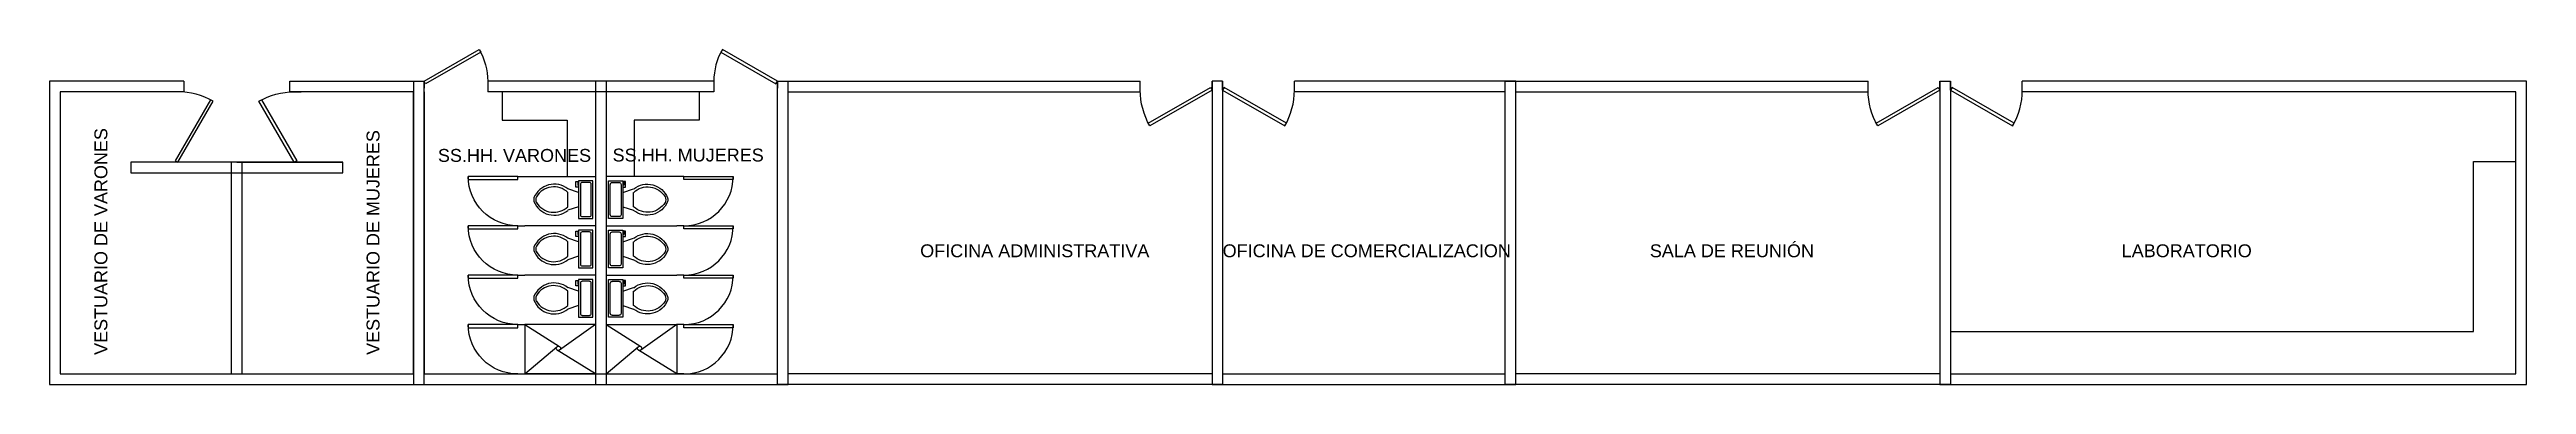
# Model space of a CAD drawing. Header units: metres. Extents: x 717911 to 838331, y 8495011 to 8501478.
# Drawn here: x 837687.31 to 837722.36, y 8496218.04 to 8496222.79 of the extents above; entities that cross this region are included whole.
import ezdxf

# ---------------------------------------------------------------- set-up
doc = ezdxf.new("R2010")
doc.units = ezdxf.units.M
doc.layers.add('ROTULO', color=4, linetype='Continuous')
doc.styles.add('ARIAL', font='arial.ttf')

msp = doc.modelspace()

# ---------------------------------------------------------------- texts
at = {"layer": 'ROTULO', "color": 7, "lineweight": -3, "style": 'ARIAL'}
for s, p in [('VESTUARIO DE VARONES', (837688.126, 8496218.458)), ('VESTUARIO DE MUJERES', (837691.977, 8496218.458))]:
    msp.add_text(s, height=0.18248, rotation=90, dxfattribs=at).set_placement(p)
for s, p in [('SS.HH. VARONES', (837692.804, 8496221.195)), ('SS.HH. MUJERES', (837695.276, 8496221.2)), ('OFICINA ADMINISTRATIVA ', (837699.628, 8496219.843)), ('OFICINA DE COMERCIALIZACION', (837703.908, 8496219.843)), ('SALA DE REUNIÓN ', (837709.953, 8496219.843)), ('LABORATORIO', (837716.63, 8496219.843))]:
    msp.add_text(s, height=0.18248, dxfattribs=at).set_placement(p)

# ---------------------------------------------------------------- blocks, each defined once
blk = doc.blocks.new('*U1265')
for p, q in [((-8, 4), (-14, 6)), ((-14, -4), (-14, 4)), ((-9.5, 7), (-9.5, 10)), ((-9.5, 10), (-8.5, 10)), ((-8, 7), (-9.5, 7)), ((-8.5, 10), (-8.5, 8)), ((-8.5, 8), (-8, 8)), ((-8, -4), (-14, -6)), ((-6, -9.5), (-2, -9.5))]:
    blk.add_line(p, q)
blk.add_lwpolyline([(-8, -10.5), (0, -10.5), (0, 10.5), (-8, 10.5)], close=True)
for points in [[(-7, 8.5), (-7, -8.5)], [(-2, 9.5), (-6, 9.5)], [(-1, -8.5), (-1, 8.5)]]:
    blk.add_lwpolyline(points)
for centre, radius, start, end in [((-29, -0.1), 4, 164.9681, 195.247), ((-21.6, -3.6), 12.2, 51.5766, 158.079), ((-27.9, -0.1), 4, 155.8394, 204.3757), ((-21.8, -4.2), 11.3, 46.4753, 149.0544), ((-6.1, 8.6), 0.884, 81.9774, 188.2376), ((-1.9, 8.6), 0.884, 351.9774, 98.2376), ((-21.6, 3.5), 12.2, 202.136, 308.6382), ((-21.8, 4.2), 11.3, 211.1605, 313.7396), ((-6.1, -8.6), 0.884, 171.9774, 278.2376), ((-1.9, -8.6), 0.884, 261.9774, 8.2376)]:
    blk.add_arc(centre, radius, start, end)
blk = doc.blocks.new('*U1266')
for p, q in [((0, 0), (0, -100)), ((700, 0), (700, -100))]:
    blk.add_line(p, q)
blk.add_lwpolyline([(0, 0), (0, 700), (43.75, 700), (43.75, 0)], close=True)
blk.add_arc((0, 0), 700, 0, 90)
blk = doc.blocks.new('*U1268')
for p, q in [((0, 0), (0, 100)), ((900, 0), (900, 100))]:
    blk.add_line(p, q)
blk.add_lwpolyline([(0, 0), (779, -450), (801, -412), (22, 38)], close=True)
blk.add_arc((0, 0), 900, 330, 0)
blk = doc.blocks.new('*U1269')
for p, q in [((0, 0), (0, 100)), ((1000, 0), (1000, 100))]:
    blk.add_line(p, q)
blk.add_lwpolyline([(0, 0), (866, -500), (888, -462), (22, 38)], close=True)
blk.add_arc((0, 0), 1000, 330, 0)
blk = doc.blocks.new('*U1270')
for p, q in [((0, 0), (0, 5)), ((40, 0), (40, 5))]:
    blk.add_line(p, q)
blk.add_lwpolyline([(0, 0), (34.6, -20), (35.5, -18.5), (0.9, 1.5)], close=True)
blk.add_arc((0, 0), 40, 330, 0)

# ---------------------------------------------------------------- linework, layer by layer
for p, q in [((837689.208, 8496222.338), (837687.308, 8496222.338)), ((837687.308, 8496222.338), (837687.308, 8496218.038)), ((837689.208, 8496222.188), (837687.458, 8496222.188)), ((837687.458, 8496222.188), (837687.458, 8496218.188)), ((837692.458, 8496222.338), (837692.458, 8496218.038)), ((837692.458, 8496218.188), (837692.458, 8496222.188)), ((837692.608, 8496218.038), (837692.608, 8496222.338)), ((837692.608, 8496222.188), (837692.608, 8496218.188)), ((837696.708, 8496222.338), (837693.508, 8496222.338)), ((837696.708, 8496222.188), (837693.508, 8496222.188)), ((837697.608, 8496218.038), (837697.608, 8496222.338)), ((837697.608, 8496222.338), (837702.742, 8496222.338)), ((837697.608, 8496218.188), (837697.608, 8496222.188)), ((837697.758, 8496218.038), (837697.758, 8496222.338)), ((837697.758, 8496218.188), (837697.758, 8496222.188)), ((837697.758, 8496222.188), (837702.742, 8496222.188)), ((837703.758, 8496222.338), (837703.758, 8496218.038)), ((837703.758, 8496222.188), (837703.758, 8496218.188)), ((837703.908, 8496222.338), (837703.908, 8496218.038)), ((837703.908, 8496222.188), (837703.908, 8496218.188)), ((837708.058, 8496222.338), (837704.924, 8496222.338)), ((837707.908, 8496222.188), (837704.924, 8496222.188)), ((837707.908, 8496218.038), (837707.908, 8496222.338)), ((837707.908, 8496222.338), (837713.042, 8496222.338)), ((837707.908, 8496218.188), (837707.908, 8496222.188)), ((837708.058, 8496218.038), (837708.058, 8496222.338)), ((837708.058, 8496218.188), (837708.058, 8496222.188)), ((837708.058, 8496222.188), (837713.042, 8496222.188)), ((837714.058, 8496222.338), (837714.058, 8496218.038)), ((837714.058, 8496222.188), (837714.058, 8496218.188)), ((837714.208, 8496222.338), (837714.208, 8496218.038)), ((837714.208, 8496222.188), (837714.208, 8496218.188)), ((837722.358, 8496222.338), (837715.224, 8496222.338)), ((837722.208, 8496222.188), (837715.224, 8496222.188)), ((837722.208, 8496218.188), (837722.208, 8496222.188)), ((837722.358, 8496218.038), (837722.358, 8496222.338)), ((837687.458, 8496218.188), (837692.458, 8496218.188)), ((837692.608, 8496218.188), (837697.608, 8496218.188)), ((837703.758, 8496218.188), (837697.758, 8496218.188)), ((837703.908, 8496218.188), (837707.908, 8496218.188)), ((837714.058, 8496218.188), (837708.058, 8496218.188)), ((837714.208, 8496218.188), (837722.208, 8496218.188)), ((837687.308, 8496218.038), (837692.608, 8496218.038)), ((837692.458, 8496218.038), (837697.758, 8496218.038)), ((837703.908, 8496218.038), (837697.608, 8496218.038)), ((837703.758, 8496218.038), (837708.058, 8496218.038)), ((837714.208, 8496218.038), (837707.908, 8496218.038)), ((837714.058, 8496218.038), (837722.358, 8496218.038))]:
    msp.add_line(p, q)
for points in [[(837689.208, 8496222.338), (837689.208, 8496222.188)], [(837690.708, 8496222.338), (837692.458, 8496222.338), (837692.458, 8496222.188), (837690.708, 8496222.188), (837690.708, 8496222.338)], [(837692.458, 8496222.338), (837692.608, 8496222.338)], [(837693.508, 8496222.338), (837693.508, 8496222.188)], [(837693.714, 8496222.188), (837693.714, 8496221.788), (837694.633, 8496221.788), (837694.633, 8496220.988), (837695.033, 8496220.988)], [(837695.033, 8496222.338), (837695.033, 8496218.038)], [(837695.183, 8496222.338), (837695.183, 8496218.038)], [(837696.502, 8496222.188), (837696.502, 8496221.788), (837695.583, 8496221.788), (837695.583, 8496220.988), (837695.183, 8496220.988)], [(837696.708, 8496222.338), (837696.708, 8496222.188)], [(837702.742, 8496222.188), (837702.742, 8496222.338)], [(837703.908, 8496222.338), (837703.758, 8496222.338)], [(837704.924, 8496222.188), (837704.924, 8496222.338)], [(837713.042, 8496222.188), (837713.042, 8496222.338)], [(837714.058, 8496222.338), (837714.208, 8496222.338)], [(837715.224, 8496222.188), (837715.224, 8496222.338)], [(837689.958, 8496221.188), (837691.458, 8496221.188), (837689.958, 8496221.188), (837688.458, 8496221.188), (837688.458, 8496221.038), (837691.458, 8496221.038), (837691.458, 8496221.188)], [(837689.883, 8496218.188), (837689.883, 8496221.188)], [(837690.033, 8496218.188), (837690.033, 8496221.188)], [(837694.033, 8496220.988), (837695.033, 8496220.988)], [(837696.183, 8496220.988), (837695.183, 8496220.988)], [(837714.208, 8496218.788), (837721.608, 8496218.788), (837721.608, 8496221.2), (837722.208, 8496221.2)], [(837695.033, 8496220.288), (837695.033, 8496220.288), (837694.033, 8496220.288)], [(837695.183, 8496220.288), (837695.183, 8496220.288), (837696.183, 8496220.288)], [(837695.033, 8496219.588), (837695.033, 8496219.588), (837694.033, 8496219.588)], [(837695.183, 8496219.588), (837695.183, 8496219.588), (837696.183, 8496219.588)], [(837695.033, 8496218.888), (837695.033, 8496218.888), (837694.033, 8496218.888)], [(837694.033, 8496218.888), (837694.033, 8496218.188)], [(837694.033, 8496218.888), (837694.524, 8496218.577)], [(837695.033, 8496218.888), (837694.525, 8496218.526)], [(837695.183, 8496218.888), (837695.183, 8496218.888), (837696.183, 8496218.888)], [(837695.183, 8496218.888), (837695.674, 8496218.577)], [(837696.183, 8496218.888), (837695.675, 8496218.526)], [(837696.183, 8496218.888), (837696.183, 8496218.188)], [(837694.033, 8496218.188), (837694.488, 8496218.575)], [(837695.033, 8496218.188), (837694.491, 8496218.525)], [(837695.183, 8496218.188), (837695.638, 8496218.575)], [(837696.183, 8496218.188), (837695.641, 8496218.525)], [(837695.033, 8496218.188), (837695.033, 8496218.188), (837694.033, 8496218.188)], [(837695.183, 8496218.188), (837695.183, 8496218.188), (837696.183, 8496218.188)]]:
    msp.add_lwpolyline(points)
for centre in [(837694.508, 8496218.551), (837695.658, 8496218.551)]:
    msp.add_circle(centre, 0.0307)

# ---------------------------------------------------------------- block references
at = {"yscale": 0.001, "zscale": 0.001}
for name, p, xscale, rotation in [('*U1268', (837692.608, 8496222.338), -0.001, 180), ('*U1268', (837697.608, 8496222.338), 0.001, 180), ('*U1269', (837689.123, 8496221.188), 0.001, 90.00000000000001), ('*U1269', (837690.771, 8496221.188), -0.001, 270), ('*U1266', (837693.933, 8496220.988), -0.001, 90), ('*U1266', (837696.283, 8496220.988), 0.001, 270), ('*U1266', (837693.933, 8496220.288), -0.001, 90), ('*U1266', (837696.283, 8496220.288), 0.001, 270), ('*U1266', (837693.933, 8496219.588), -0.001, 90), ('*U1266', (837696.283, 8496219.588), 0.001, 270), ('*U1266', (837693.933, 8496218.888), -0.001, 90), ('*U1266', (837696.283, 8496218.888), 0.001, 270)]:
    msp.add_blockref(name, p, dxfattribs=dict(at, xscale=xscale, rotation=rotation))
at = {"yscale": 0.0254, "zscale": 0.0254}
for name, p, xscale in [('*U1270', (837703.758, 8496222.212), -0.0254), ('*U1270', (837703.908, 8496222.212), 0.0254), ('*U1270', (837714.058, 8496222.211), -0.0254), ('*U1270', (837714.208, 8496222.211), 0.0254), ('*U1265', (837694.998, 8496220.66), 0.0254), ('*U1265', (837695.218, 8496220.66), -0.0254), ('*U1265', (837694.998, 8496219.96), 0.0254), ('*U1265', (837695.218, 8496219.96), -0.0254), ('*U1265', (837694.998, 8496219.26), 0.0254), ('*U1265', (837695.218, 8496219.26), -0.0254)]:
    msp.add_blockref(name, p, dxfattribs=dict(at, xscale=xscale))

msp.set_redraw_order([(e.dxf.handle, doc.entitydb.next_handle()) for e in msp.query("TEXT MTEXT ATTDEF DIMENSION ARC_DIMENSION")])  # texts and dimensions are drawn at this point

doc.saveas('drawing.dxf')
